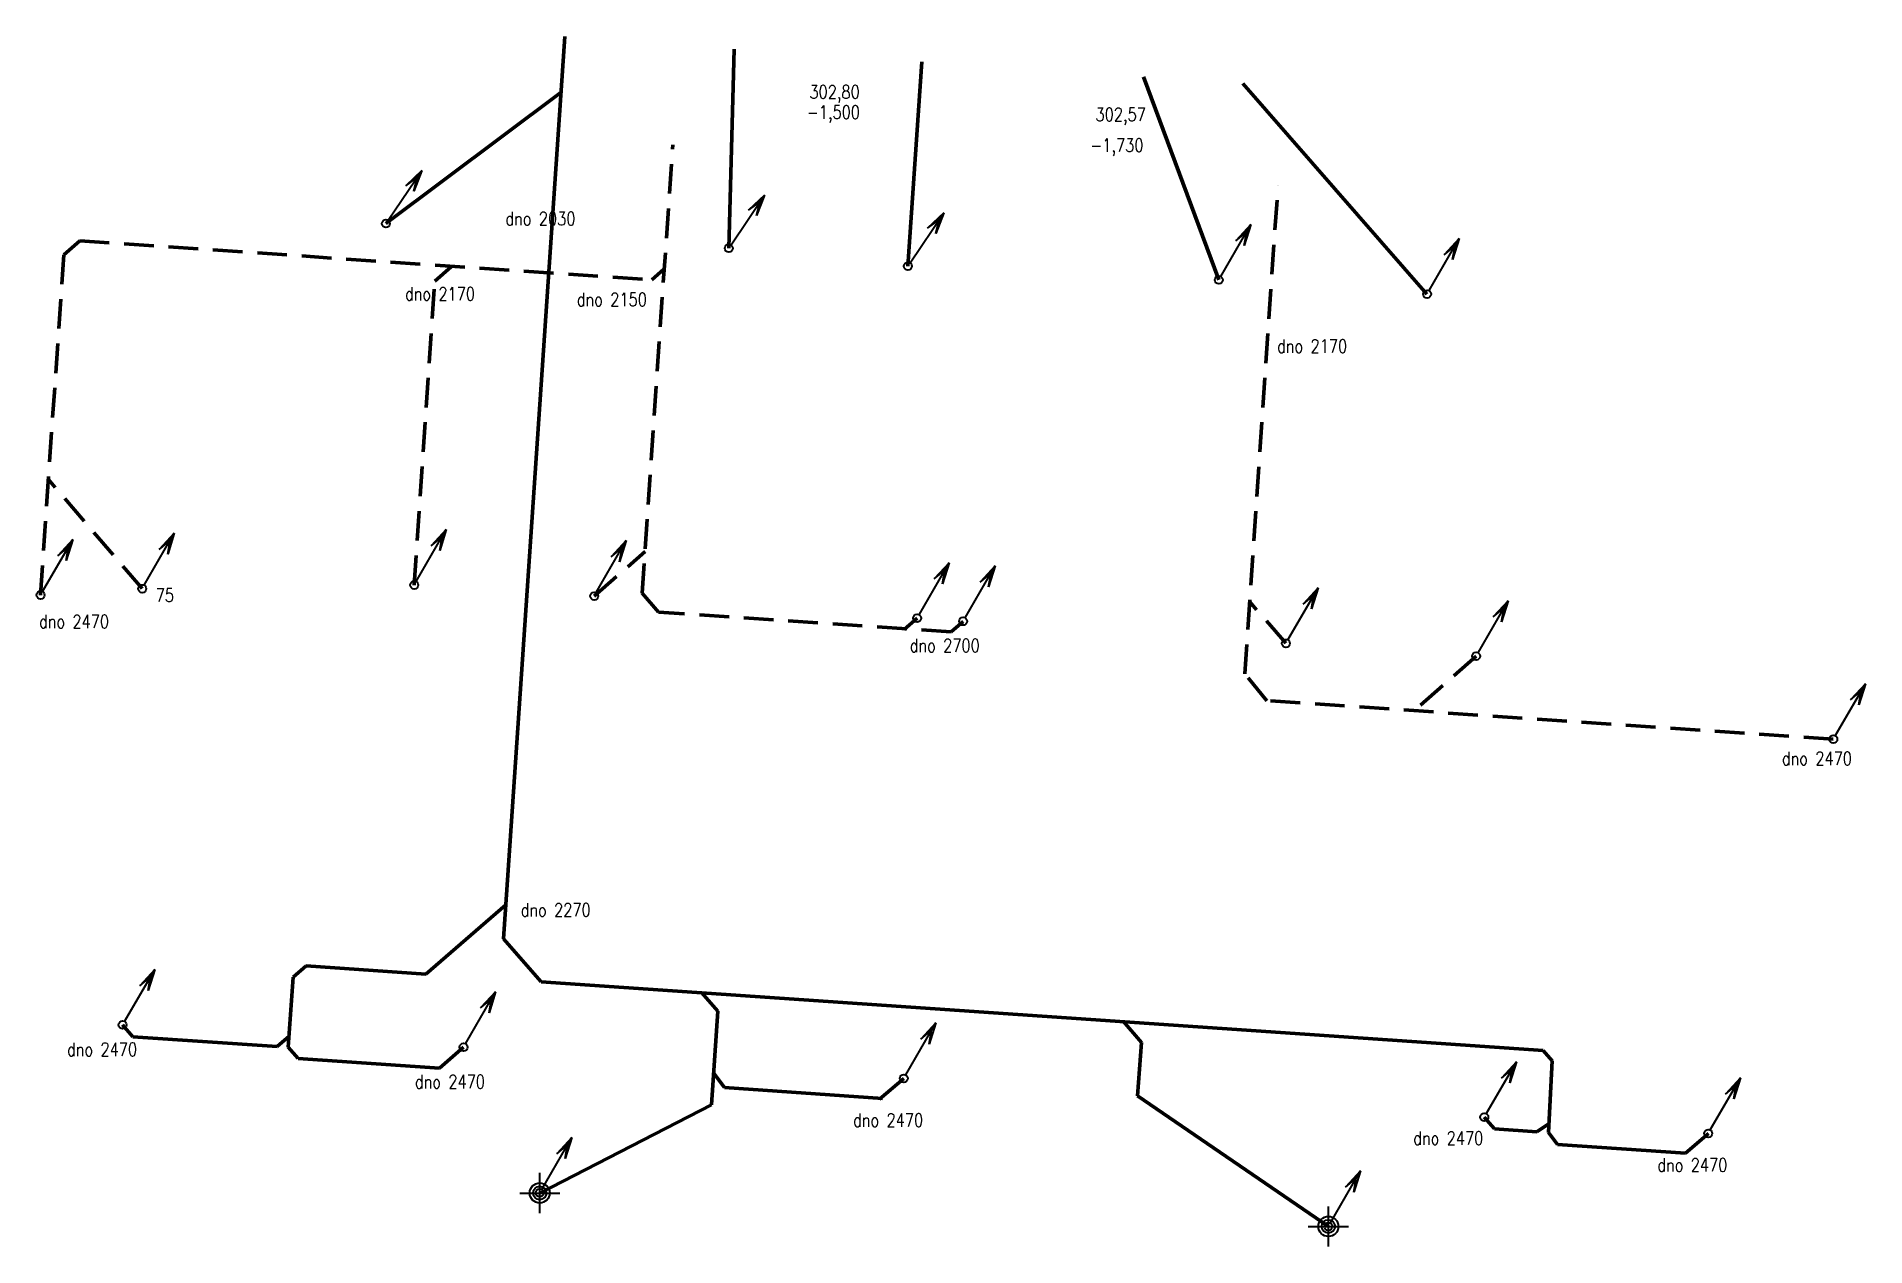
# Model space of a CAD drawing. Header units: millimetres. Extents: x -40763 to 24436, y -2189 to 71468.
# Drawn here: x -2949 to 24436, y 40614 to 58740 of the extents above; entities that cross this region are included whole.
import ezdxf

# ---------------------------------------------------------------- set-up
doc = ezdxf.new("R2010")
doc.units = ezdxf.units.MM
doc.header["$LTSCALE"] = 100
doc.linetypes.add('DASHED2', pattern=[9.525, 6.35, -3.175])
doc.layers.get('0').update_dxf_attribs({"color": 34})
for name, color, linetype, lineweight in [('ZT_K_DES', 34, 'DESTAK', 70), ('ZT_K_DES_ZAV', 34, 'DESTAKPOD', 70), ('ZT_K_SPL_ZAV', 34, 'DASHED2', 70), ('ZT_STOUP', 34, 'Continuous', 35), ('ZT_TVAR', 34, 'Continuous', 40)]:
    doc.layers.add(name, color=color, linetype=linetype, lineweight=lineweight)
doc.layers.add('ZT_POPIS', color=34, linetype='Continuous')
doc.styles.add('CARY', font='simplex.shx', dxfattribs={"height": 1.5})
doc.styles.add('SIMPLEX', font='simplex.shx')
doc.linetypes.add('DESTAK', pattern='A,8,-1.5,["D",CARY,S=1,R=0,X=0,Y=-0.7],-2.8', length=12.3)
doc.linetypes.add('DESTAKPOD', pattern='A,3,-1.5,3,-1.5,3,-1.5,["D",CARY,S=1,R=0,X=0,Y=-0.7],-2.8', length=16.3)

msp = doc.modelspace()

# ---------------------------------------------------------------- texts
at = {"layer": 'ZT_POPIS', "style": 'SIMPLEX', "width": 0.8}
for s, p in [('302,80', (8623, 57810)), ('-1,500', (8585, 57508)), ('302,57', (12907, 57474)), ('-1,730', (12830, 57012)), ('dno 2030', (4071, 55912)), ('dno 2170', (2567, 54786)), ('dno 2150', (5140, 54702)), ('dno 2170', (15626, 54003)), ('75', (-1166, 50272)), ('dno 2470', (-2913, 49877)), ('dno 2700', (10125, 49517)), ('dno 2470', (23185, 47826)), ('dno 2270', (4299, 45556)), ('dno 2470', (-2493, 43467)), ('dno 2470', (2716, 42983)), ('dno 2470', (9277, 42408)), ('dno 2470', (17665, 42137)), ('dno 2470', (21320, 41735))]:
    msp.add_text(s, height=200, dxfattribs=at).set_placement(p)

# ---------------------------------------------------------------- blocks, each defined once
blk = doc.blocks.new('stoup')
at = {"layer": 'ZT_STOUP'}
for p, q in [((65972, -6610), (66723, -5311)), ((66723, -5311), (66349, -5717)), ((66723, -5311), (66558, -5837)), ((66349, -5717), (66618, -5493)), ((66558, -5837), (66618, -5493))]:
    blk.add_line(p, q, dxfattribs=at)
blk.add_circle((65922, -6696), 100, dxfattribs=at)
blk = doc.blocks.new('VTOK')
at = {"layer": 'ZT_TVAR'}
for p, q in [((0, -300), (0, 300)), ((-300, 0), (300, 0))]:
    blk.add_line(p, q, dxfattribs=at)
for radius in [150, 100]:
    blk.add_circle((0, 0), radius, dxfattribs=at)

# ---------------------------------------------------------------- linework, layer by layer
msp.add_line((15639, 56513), (15639, 56513))
at = {"layer": 'ZT_K_DES', "ltscale": 0.7}
for p, q in [((7416, 55568), (7496, 58553)), ((10098, 55300), (10306, 58362)), ((14753, 55094), (13624, 58137)), ((2283, 55937), (4903, 57902)), ((17870, 54882), (15114, 58036))]:
    msp.add_line(p, q, dxfattribs=at)
at = {"layer": 'ZT_K_DES_ZAV', "ltscale": 0.7}
for p, q in [((4960, 58740), (4043, 45225)), ((2881, 44695), (4077, 45733)), ((4604, 44579), (4043, 45225)), ((820, 43599), (892, 44648)), ((892, 44648), (1087, 44817)), ((1087, 44817), (2881, 44695)), ((4604, 44579), (19610, 43551)), ((7251, 44137), (7008, 44417)), ((7156, 42736), (7251, 44137)), ((-1509, 43757), (-1661, 43932)), ((13596, 43670), (13321, 43987)), ((-1509, 43757), (655, 43610)), ((655, 43610), (832, 43763)), ((969, 43428), (820, 43599)), ((3084, 43287), (3444, 43599)), ((13537, 42872), (13596, 43670)), ((19745, 43396), (19610, 43551)), ((969, 43428), (3084, 43287)), ((19691, 42320), (19745, 43396)), ((7352, 42994), (7196, 43200)), ((9675, 42819), (10035, 43131)), ((4585, 41415), (7156, 42736)), ((7352, 42994), (9717, 42833)), ((16394, 40914), (13537, 42872)), ((18881, 42375), (18729, 42550)), ((19515, 42332), (19698, 42456)), ((18881, 42375), (19515, 42332)), ((19826, 42141), (19691, 42320)), ((21741, 42011), (22084, 42308)), ((19826, 42141), (21741, 42011))]:
    msp.add_line(p, q, dxfattribs=at)
at = {"layer": 'ZT_K_SPL_ZAV', "ltscale": 0.7}
for p, q in [((6119, 50400), (6576, 57119)), ((15143, 49191), (15640, 56509)), ((-2304, 55678), (-2543, 55471)), ((-2304, 55678), (6263, 55097)), ((-2889, 50373), (-2543, 55471)), ((2705, 50523), (3014, 55077)), ((3014, 55077), (3260, 55292)), ((6263, 55097), (6445, 55256)), ((-1368, 50469), (-2772, 52103)), ((5400, 50357), (6162, 51023)), ((6365, 50119), (6119, 50400)), ((10746, 49821), (6365, 50119)), ((15759, 49650), (15216, 50270)), ((10235, 50026), (10040, 49858)), ((10925, 49979), (10746, 49821)), ((18607, 49457), (17680, 48641)), ((15475, 48790), (15143, 49191)), ((23955, 48215), (15475, 48790))]:
    msp.add_line(p, q, dxfattribs=at)

# ---------------------------------------------------------------- block references
at = {"layer": 'ZT_STOUP', "xscale": 0.5999999999999999, "yscale": 0.5999999999999999, "zscale": 0.5999999999999999, "rotation": 356.1172724189428}
for p in [(-36908, 62624), (-31774, 62255), (-29092, 61987)]:
    msp.add_blockref('stoup', p, dxfattribs=at)
at = {"layer": 'ZT_STOUP', "xscale": 0.6, "yscale": 0.6, "zscale": 0.6}
for p in [(-24800, 59111), (-21680, 58900), (-40921, 54486), (-36848, 54541), (-42442, 54391), (-34153, 54375), (-29318, 54044), (-28628, 53997), (-23794, 53667), (-20946, 53475), (-15598, 52232), (-41214, 47950), (-36109, 47617), (-29518, 47149), (-20824, 46568), (-17470, 46326), (-34969, 45433), (-23159, 44932)]:
    msp.add_blockref('stoup', p, dxfattribs=at)
at = {"layer": 'ZT_TVAR'}
for p in [(4585, 41415), (16394, 40914)]:
    msp.add_blockref('VTOK', p, dxfattribs=at)

msp.set_redraw_order([(e.dxf.handle, doc.entitydb.next_handle()) for e in msp.query("TEXT MTEXT ATTDEF DIMENSION ARC_DIMENSION")])  # texts and dimensions are drawn at this point

doc.saveas('drawing.dxf')
